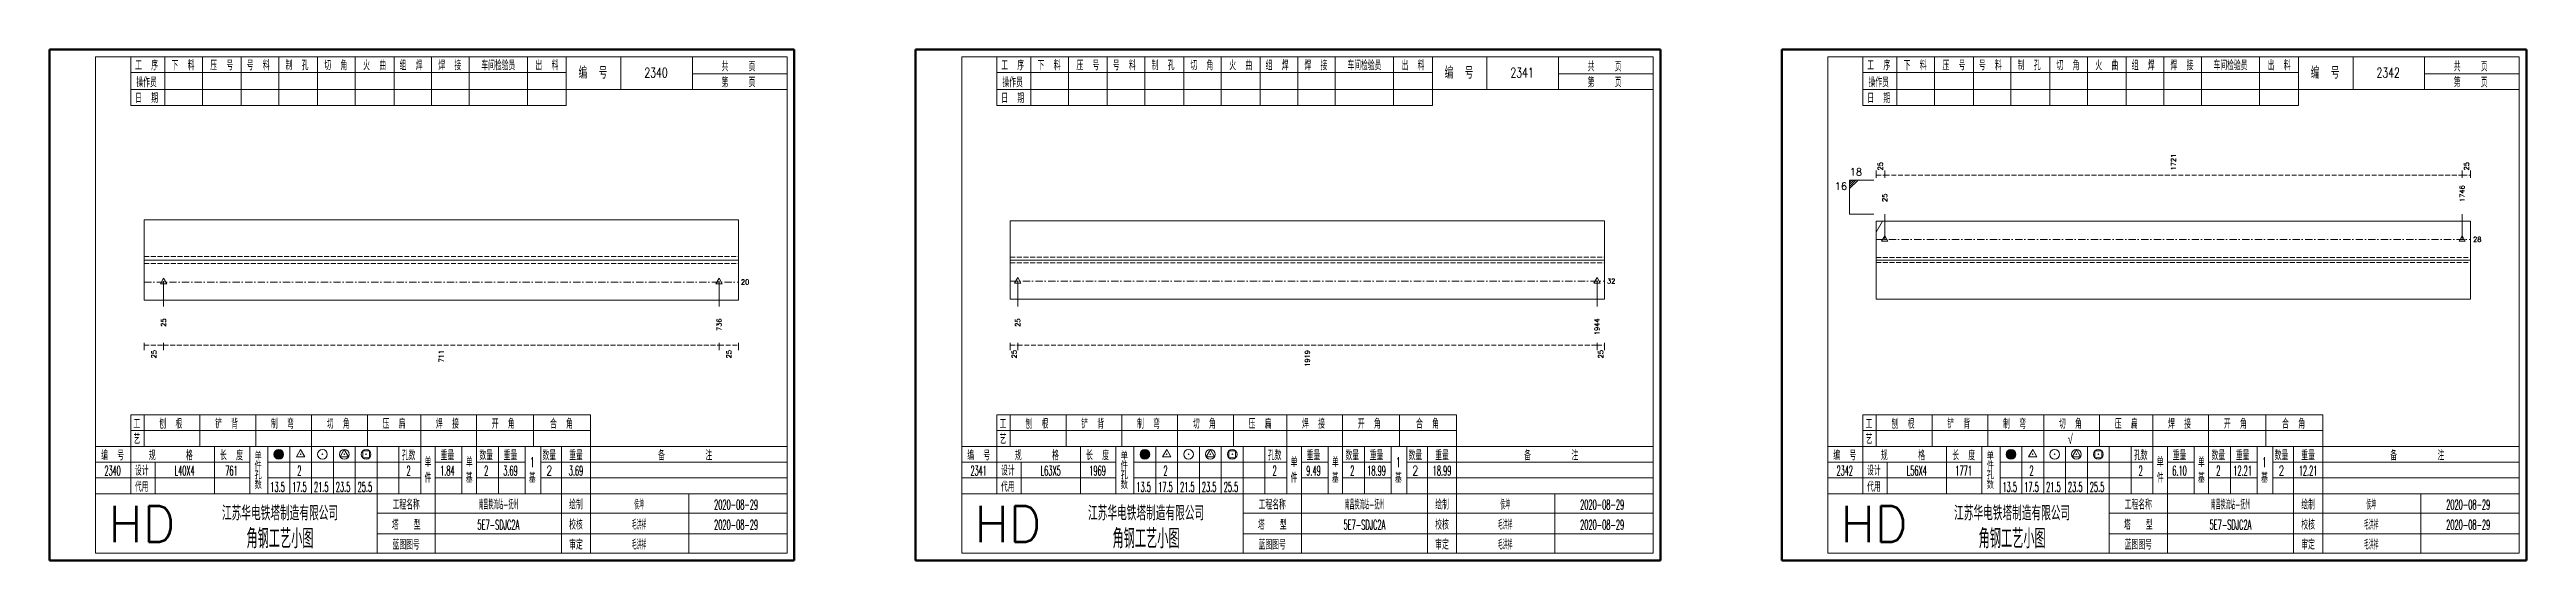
# Model space of a CAD drawing. Extents: x 0 to 5305, y 0 to 1513.
# Drawn here: x 4284 to 5305, y 260 to 471 of the extents above; entities that cross this region are included whole.
import ezdxf
from ezdxf.enums import TextEntityAlignment as Align

# ---------------------------------------------------------------- set-up
doc = ezdxf.new("R2010")
doc.units = 0
doc.header["$MEASUREMENT"] = 0
doc.linetypes.add('一点画线', pattern=[5.2, 3, -1, 0.2, -1])
doc.linetypes.add('虚线', pattern=[2.75, 2, -0.75])
doc.layers.get('0').update_dxf_attribs({"linetype": 'CONTINUOUS', "lineweight": 25})
doc.layers.add('1', color=7, linetype='CONTINUOUS', lineweight=25)
doc.layers.add('4', color=7, linetype='CONTINUOUS', lineweight=25)
doc.styles.get("Standard").update_dxf_attribs({"font": 'simplex.shx', "width": 0.7, "height": 3, "bigfont": 'gbhzfs.shx'})

msp = doc.modelspace()

# ---------------------------------------------------------------- texts
at = {"color": 7, "linetype": 'Continuous', "lineweight": 13}
msp.add_text('18', height=3, dxfattribs=at).set_placement((5026, 418.2), align=Align.BOTTOM_LEFT)
at = {"color": 8, "linetype": 'Continuous', "lineweight": 9}
for s, p in [('25', (5038.7, 421.2)), ('1721', (5159.5, 421.2)), ('25', (5280.3, 421.2))]:
    msp.add_text(s, height=2, rotation=90, dxfattribs=at).set_placement(p, align=Align.MIDDLE_LEFT)
at = {"color": 7, "linetype": 'Continuous', "lineweight": 13}
msp.add_text('16', height=3, dxfattribs=at).set_placement((5025, 416.2), align=Align.TOP_RIGHT)
for s, p in [('25', (5040.5, 408.2)), ('1746', (5278.5, 408.2))]:
    msp.add_text(s, height=2, rotation=90, dxfattribs=at).set_placement(p, align=Align.MIDDLE_LEFT)
for s, p in [('28', (5283, 392.8)), ('20', (4569, 375.2)), ('32', (4926, 375.6))]:
    msp.add_text(s, height=2, dxfattribs=at).set_placement(p, align=Align.MIDDLE_LEFT)
at = {"color": 8, "linetype": 'Continuous', "lineweight": 9}
for s, p in [('25', (4327, 347.2)), ('711', (4445.5, 347.2)), ('25', (4564, 347.2)), ('25', (4681.6, 347.2)), ('1919', (4802.5, 347.2)), ('25', (4923.4, 347.2))]:
    msp.add_text(s, height=2, rotation=90, dxfattribs=at).set_placement(p, align=Align.MIDDLE_RIGHT)
at = {"layer": '1', "color": 7, "linetype": 'Continuous', "lineweight": 13}
for s, p in [('25', (4331, 360.2)), ('736', (4560, 360.2)), ('25', (4683.1, 360.2)), ('1944', (4921.9, 360.2))]:
    msp.add_text(s, height=2, rotation=90, dxfattribs=at).set_placement(p, align=Align.MIDDLE_RIGHT)
at = {"layer": '4', "color": 1, "linetype": 'Continuous', "lineweight": 13}
for s, height, width, p in [('工  序', 4, 0.7, (4324, 464.5)), ('操作员', 4, 0.7, (4324, 457.5)), ('下  料', 4, 0.7, (4339, 464.5)), ('压  号', 4, 0.7, (4355, 464.5)), ('号  料', 4, 0.7, (4370, 464.5)), ('制  孔', 4, 0.7, (4386, 464.5)), ('切  角', 4, 0.7, (4402, 464.5)), ('火  曲', 4, 0.7, (4418, 464.5)), ('组  焊', 4, 0.7, (4433, 464.5)), ('焊  接', 4, 0.7, (4449, 464.5)), ('车间检验员', 4, 0.7, (4469, 464.5)), ('出  料', 4, 0.7, (4489, 464.5)), ('编  号', 5, 0.7, (4508, 461.5)), ('2340', 4, 0.7, (4534, 461.5)), ('共    页', 4, 0.7, (4568, 464)), ('第    页', 4, 0.7, (4568, 457.5)), ('工  序', 4, 0.7, (4681, 464.5)), ('操作员', 4, 0.7, (4681, 457.5)), ('下  料', 4, 0.7, (4696, 464.5)), ('压  号', 4, 0.7, (4712, 464.5)), ('号  料', 4, 0.7, (4727, 464.5)), ('制  孔', 4, 0.7, (4743, 464.5)), ('切  角', 4, 0.7, (4759, 464.5)), ('火  曲', 4, 0.7, (4775, 464.5)), ('组  焊', 4, 0.7, (4790, 464.5)), ('焊  接', 4, 0.7, (4806, 464.5)), ('车间检验员', 4, 0.7, (4826, 464.5)), ('出  料', 4, 0.7, (4846, 464.5)), ('编  号', 5, 0.7, (4865, 461.5)), ('2341', 4, 0.7, (4891, 461.5)), ('共    页', 4, 0.7, (4925, 464)), ('第    页', 4, 0.7, (4925, 457.5)), ('工  序', 4, 0.7, (5038, 464.5)), ('操作员', 4, 0.7, (5038, 457.5)), ('下  料', 4, 0.7, (5053, 464.5)), ('压  号', 4, 0.7, (5069, 464.5)), ('号  料', 4, 0.7, (5084, 464.5)), ('制  孔', 4, 0.7, (5100, 464.5)), ('切  角', 4, 0.7, (5116, 464.5)), ('火  曲', 4, 0.7, (5132, 464.5)), ('组  焊', 4, 0.7, (5147, 464.5)), ('焊  接', 4, 0.7, (5163, 464.5)), ('车间检验员', 4, 0.7, (5183, 464.5)), ('出  料', 4, 0.7, (5203, 464.5)), ('编  号', 5, 0.7, (5222, 461.5)), ('2342', 4, 0.7, (5248, 461.5)), ('共    页', 4, 0.7, (5282, 464)), ('第    页', 4, 0.7, (5282, 457.5)), ('日  期', 4, 0.7, (4324, 451)), ('日  期', 4, 0.7, (4681, 451)), ('日  期', 4, 0.7, (5038, 451)), ('工', 4, 0.7, (4320, 316.8)), ('刨  根', 4, 0.7, (4334, 316.8)), ('铲  背', 4, 0.7, (4357, 316.8)), ('制  弯', 4, 0.7, (4380, 316.8)), ('切  角', 4, 0.7, (4403, 316.8)), ('压  扁', 4, 0.7, (4426, 316.8)), ('焊  接', 4, 0.7, (4448, 316.8)), ('开  角', 4, 0.7, (4471, 316.8)), ('合  角', 4, 0.7, (4495, 316.8)), ('工', 4, 0.7, (4677, 316.8)), ('刨  根', 4, 0.7, (4691, 316.8)), ('铲  背', 4, 0.7, (4714, 316.8)), ('制  弯', 4, 0.7, (4737, 316.8)), ('切  角', 4, 0.7, (4760, 316.8)), ('压  扁', 4, 0.7, (4783, 316.8)), ('焊  接', 4, 0.7, (4805, 316.8)), ('开  角', 4, 0.7, (4828, 316.8)), ('合  角', 4, 0.7, (4852, 316.8)), ('工', 4, 0.7, (5034, 316.8)), ('刨  根', 4, 0.7, (5048, 316.8)), ('铲  背', 4, 0.7, (5071, 316.8)), ('制  弯', 4, 0.7, (5094, 316.8)), ('切  角', 4, 0.7, (5117, 316.8)), ('压  扁', 4, 0.7, (5140, 316.8)), ('焊  接', 4, 0.7, (5162, 316.8)), ('开  角', 4, 0.7, (5185, 316.8)), ('合  角', 4, 0.7, (5209, 316.8)), ('艺', 4, 0.7, (4320, 310.5)), ('艺', 4, 0.7, (4677, 310.5)), ('艺', 4, 0.7, (5034, 310.5)), ('√', 4, 0.7, (5117, 310.5)), ('编  号', 4, 0.7, (4310, 303.8)), ('2340', 4, 0.4, (4310, 297.5)), ('设计', 4, 0.7, (4322, 297.5)), ('规      格', 4, 0.7, (4334, 303.8)), (' L40X4', 4, 0.5, (4339, 297.5)), ('长  度', 4, 0.7, (4359, 303.8)), ('761', 4, 0.5, (4359, 297.5)), ('2', 4, 0.5, (4387, 297.5)), ('孔数', 4, 0.7, (4432, 303.8)), ('2', 4, 0.5, (4432, 297.5)), ('单', 4, 0.7, (4440, 301)), ('件', 4, 0.7, (4440, 294.5)), ('1.84', 4, 0.5, (4448, 297.5)), ('重量', 4, 0.7, (4448, 303.8)), ('单', 4, 0.7, (4457, 301)), ('基', 4, 0.7, (4457, 294.5)), ('数量', 4, 0.7, (4464, 303.8)), ('2', 4, 0.5, (4464, 297.5)), ('3.69', 4, 0.5, (4474, 297.5)), ('重量', 4, 0.7, (4474, 303.8)), ('基', 4, 0.7, (4483, 294.5)), ('1', 4, 0.5, (4483, 301)), ('数量', 4, 0.7, (4490, 303.8)), ('2', 4, 0.7, (4490, 297.5)), ('3.69', 4, 0.5, (4501, 297.5)), ('重量', 4, 0.7, (4501, 303.8)), ('备        注', 4, 0.7, (4546, 303.8)), ('编  号', 4, 0.7, (4667, 303.8)), ('2341', 4, 0.4, (4667, 297.5)), ('设计', 4, 0.7, (4679, 297.5)), ('规      格', 4, 0.7, (4691, 303.8)), (' L63X5', 4, 0.5, (4696, 297.5)), ('长  度', 4, 0.7, (4716, 303.8)), ('1969', 4, 0.5, (4716, 297.5)), ('2', 4, 0.5, (4744, 297.5)), ('孔数', 4, 0.7, (4789, 303.8)), ('2', 4, 0.5, (4789, 297.5)), ('单', 4, 0.7, (4797, 301)), ('件', 4, 0.7, (4797, 294.5)), ('9.49', 4, 0.5, (4805, 297.5)), ('重量', 4, 0.7, (4805, 303.8)), ('单', 4, 0.7, (4814, 301)), ('基', 4, 0.7, (4814, 294.5)), ('数量', 4, 0.7, (4821, 303.8)), ('2', 4, 0.5, (4821, 297.5)), ('18.99', 4, 0.5, (4831, 297.5)), ('重量', 4, 0.7, (4831, 303.8)), ('基', 4, 0.7, (4840, 294.5)), ('1', 4, 0.5, (4840, 301)), ('数量', 4, 0.7, (4847, 303.8)), ('2', 4, 0.7, (4847, 297.5)), ('18.99', 4, 0.5, (4858, 297.5)), ('重量', 4, 0.7, (4858, 303.8)), ('备        注', 4, 0.7, (4903, 303.8)), ('编  号', 4, 0.7, (5024, 303.8)), ('2342', 4, 0.4, (5024, 297.5)), ('设计', 4, 0.7, (5036, 297.5)), ('规      格', 4, 0.7, (5048, 303.8)), (' L56X4', 4, 0.5, (5053, 297.5)), ('长  度', 4, 0.7, (5073, 303.8)), ('1771', 4, 0.5, (5073, 297.5)), ('2', 4, 0.5, (5101, 297.5)), ('孔数', 4, 0.7, (5146, 303.8)), ('2', 4, 0.5, (5146, 297.5)), ('单', 4, 0.7, (5154, 301)), ('件', 4, 0.7, (5154, 294.5)), ('6.10', 4, 0.5, (5162, 297.5)), ('重量', 4, 0.7, (5162, 303.8)), ('单', 4, 0.7, (5171, 301)), ('基', 4, 0.7, (5171, 294.5)), ('数量', 4, 0.7, (5178, 303.8)), ('2', 4, 0.5, (5178, 297.5)), ('12.21', 4, 0.5, (5188, 297.5)), ('重量', 4, 0.7, (5188, 303.8)), ('基', 4, 0.7, (5197, 294.5)), ('1', 4, 0.5, (5197, 301)), ('数量', 4, 0.7, (5204, 303.8)), ('2', 4, 0.7, (5204, 297.5)), ('12.21', 4, 0.5, (5215, 297.5)), ('重量', 4, 0.7, (5215, 303.8)), ('备        注', 4, 0.7, (5260, 303.8)), ('代用', 4, 0.7, (4322, 290.8)), ('13.5', 4, 0.5, (4378, 290.8)), ('17.5', 4, 0.5, (4387, 290.8)), ('21.5', 4, 0.5, (4396, 290.8)), ('23.5', 4, 0.5, (4405, 290.8)), ('25.5', 4, 0.5, (4414, 290.8)), ('工程名称', 4, 0.7, (4431, 283.5)), ('南昌换流站-抚州', 4, 0.5, (4469, 283.5)), ('绘制', 4, 0.7, (4501, 283.5)), ('侯坤', 4, 0.5, (4527, 283.5)), ('代用', 4, 0.7, (4679, 290.8)), ('13.5', 4, 0.5, (4735, 290.8)), ('17.5', 4, 0.5, (4744, 290.8)), ('21.5', 4, 0.5, (4753, 290.8)), ('23.5', 4, 0.5, (4762, 290.8)), ('25.5', 4, 0.5, (4771, 290.8)), ('工程名称', 4, 0.7, (4788, 283.5)), ('南昌换流站-抚州', 4, 0.5, (4826, 283.5)), ('绘制', 4, 0.7, (4858, 283.5)), ('侯坤', 4, 0.5, (4884, 283.5)), ('代用', 4, 0.7, (5036, 290.8)), ('13.5', 4, 0.5, (5092, 290.8)), ('17.5', 4, 0.5, (5101, 290.8)), ('21.5', 4, 0.5, (5110, 290.8)), ('23.5', 4, 0.5, (5119, 290.8)), ('25.5', 4, 0.5, (5128, 290.8)), ('工程名称', 4, 0.7, (5145, 283.5)), ('南昌换流站-抚州', 4, 0.5, (5183, 283.5)), ('绘制', 4, 0.7, (5215, 283.5)), ('侯坤', 4, 0.5, (5241, 283.5)), ('江苏华电铁塔制造有限公司', 6, 0.7, (4379, 280)), ('塔   型', 4, 0.7, (4431, 275.2)), ('5E7-SDJC2A', 4, 0.5, (4469, 275.2)), ('校核', 4, 0.7, (4501, 275.2)), ('毛洪祥', 4, 0.5, (4527, 275.2)), ('2020-08-29', 4, 0.5, (4567, 283.5)), ('2020-08-29', 4, 0.5, (4567, 275.2)), ('江苏华电铁塔制造有限公司', 6, 0.7, (4736, 280)), ('塔   型', 4, 0.7, (4788, 275.2)), ('5E7-SDJC2A', 4, 0.5, (4826, 275.2)), ('校核', 4, 0.7, (4858, 275.2)), ('毛洪祥', 4, 0.5, (4884, 275.2)), ('2020-08-29', 4, 0.5, (4924, 283.5)), ('2020-08-29', 4, 0.5, (4924, 275.2)), ('江苏华电铁塔制造有限公司', 6, 0.7, (5093, 280)), ('塔   型', 4, 0.7, (5145, 275.2)), ('5E7-SDJC2A', 4, 0.5, (5183, 275.2)), ('校核', 4, 0.7, (5215, 275.2)), ('毛洪祥', 4, 0.5, (5241, 275.2)), ('2020-08-29', 4, 0.5, (5281, 283.5)), ('2020-08-29', 4, 0.5, (5281, 275.2)), ('角钢工艺小图', 8, 0.8, (4379, 269.5)), ('蓝图图号', 4, 0.7, (4431, 267)), ('审定', 4, 0.7, (4501, 267)), ('毛洪祥', 4, 0.5, (4527, 267)), ('角钢工艺小图', 8, 0.8, (4736, 269.5)), ('蓝图图号', 4, 0.7, (4788, 267)), ('审定', 4, 0.7, (4858, 267)), ('毛洪祥', 4, 0.5, (4884, 267)), ('角钢工艺小图', 8, 0.8, (5093, 269.5)), ('蓝图图号', 4, 0.7, (5145, 267)), ('审定', 4, 0.7, (5215, 267)), ('毛洪祥', 4, 0.5, (5241, 267))]:
    msp.add_text(s, height=height, dxfattribs=dict(at, width=width)).set_placement(p, align=Align.MIDDLE_CENTER)
for s, height, p in [('单', 3, (4370, 303.5)), ('件', 3, (4370, 299.5)), ('孔', 3, (4370, 295.5)), ('单', 3, (4727, 303.5)), ('件', 3, (4727, 299.5)), ('孔', 3, (4727, 295.5)), ('单', 3, (5084, 303.5)), ('件', 3, (5084, 299.5)), ('孔', 3, (5084, 295.5)), ('数', 3, (4370, 291.5)), ('数', 3, (4727, 291.5)), ('数', 3, (5084, 291.5)), ('HD', 15, (4322, 275.5)), ('HD', 15, (4679, 275.5)), ('HD', 15, (5036, 275.5))]:
    msp.add_text(s, height=height, dxfattribs=at).set_placement(p, align=Align.MIDDLE_CENTER)

# ---------------------------------------------------------------- linework, layer by layer
at = {"color": 8, "linetype": 'Continuous', "lineweight": 9}
for p, q in [((5037, 418.2), (5037, 421.2)), ((5040.5, 418.2), (5040.5, 421.2)), ((5040.5, 418.2), (5040.5, 421.2)), ((5278.5, 418.2), (5278.5, 421.2)), ((5278.5, 418.2), (5278.5, 421.2)), ((5282, 418.2), (5282, 421.2)), ((4323, 350.2), (4323, 347.2)), ((4331, 350.2), (4331, 347.2)), ((4331, 350.2), (4331, 347.2)), ((4560, 350.2), (4560, 347.2)), ((4560, 350.2), (4560, 347.2)), ((4568, 350.2), (4568, 347.2)), ((4680, 350.2), (4680, 347.2)), ((4683.1, 350.2), (4683.1, 347.2)), ((4683.1, 350.2), (4683.1, 347.2)), ((4921.9, 350.2), (4921.9, 347.2)), ((4921.9, 350.2), (4921.9, 347.2)), ((4925, 350.2), (4925, 347.2))]:
    msp.add_line(p, q, dxfattribs=at)
at = {"color": 8, "linetype": '虚线', "lineweight": 9}
for p, q in [((5037, 419.2), (5040.5, 419.2)), ((5040.5, 419.2), (5278.5, 419.2)), ((5278.5, 419.2), (5282, 419.2)), ((4323, 349.2), (4331, 349.2)), ((4331, 349.2), (4560, 349.2)), ((4560, 349.2), (4568, 349.2)), ((4680, 349.2), (4683.1, 349.2)), ((4683.1, 349.2), (4921.9, 349.2)), ((4921.9, 349.2), (4925, 349.2))]:
    msp.add_line(p, q, dxfattribs=at)
at = {"color": 7, "linetype": 'Continuous', "lineweight": 13}
for p, q in [((5026, 417.2), (5036, 417.2)), ((5026, 403.2), (5026, 417.2)), ((5026.9, 417.2), (5026, 416.4)), ((5027.8, 417.2), (5026, 415.5)), ((5028.6, 417.2), (5026, 414.6)), ((5029.5, 417.2), (5026, 413.8)), ((5026, 403.2), (5036, 403.2)), ((5037, 395.7), (5039.5, 400.3)), ((5040.5, 392.8), (5040.5, 403.2)), ((5278.5, 392.8), (5278.5, 403.2)), ((5040.5, 394.3), (5039.2, 392.1)), ((5039.2, 392.1), (5041.8, 392.1)), ((5040.3, 392.7), (5040.6, 393)), ((5040.6, 392.7), (5040.3, 393)), ((5041.8, 392.1), (5040.5, 394.3)), ((5278.5, 394.3), (5277.2, 392.1)), ((5277.2, 392.1), (5279.8, 392.1)), ((5278.4, 392.7), (5278.7, 393)), ((5278.7, 392.7), (5278.4, 393)), ((5279.8, 392.1), (5278.5, 394.3)), ((4331, 375.2), (4331, 365.2)), ((4560, 375.2), (4560, 365.2)), ((4683.1, 375.6), (4683.1, 365.2)), ((4921.9, 375.6), (4921.9, 365.2))]:
    msp.add_line(p, q, dxfattribs=at)
at = {"color": 7, "linetype": 'Continuous', "lineweight": 18}
for p, q in [((4323, 400.8), (4323, 367.8)), ((4323, 400.8), (4568, 400.8)), ((4568, 400.8), (4568, 367.8)), ((4680, 400.4), (4680, 368.1)), ((4680, 400.4), (4925, 400.4)), ((4925, 400.4), (4925, 368.1)), ((5037, 400.3), (5037, 368.2)), ((5037, 400.3), (5282, 400.3)), ((5282, 400.3), (5282, 368.2)), ((4323, 384.2), (4568, 384.2)), ((4680, 384.2), (4925, 384.2)), ((5037, 384.2), (5282, 384.2))]:
    msp.add_line(p, q, dxfattribs=at)
at = {"color": 3, "linetype": '一点画线', "lineweight": 13}
for p, q in [((5037, 392.8), (5282, 392.8)), ((4323, 375.2), (4568, 375.2)), ((4680, 375.6), (4925, 375.6))]:
    msp.add_line(p, q, dxfattribs=at)
at = {"color": 1, "linetype": '虚线', "lineweight": 18}
for p, q in [((4323, 385.8), (4568, 385.8)), ((4323, 382.8), (4568, 382.8)), ((4680, 385.4), (4925, 385.4)), ((4680, 383.1), (4925, 383.1)), ((5037, 385.3), (5282, 385.3)), ((5037, 383.2), (5282, 383.2))]:
    msp.add_line(p, q, dxfattribs=at)
at = {"layer": '1', "color": 7, "linetype": 'Continuous', "lineweight": 18}
for p, q in [((4323, 367.8), (4568, 367.8)), ((4680, 368.1), (4925, 368.1)), ((5037, 368.2), (5282, 368.2))]:
    msp.add_line(p, q, dxfattribs=at)
at = {"layer": '1', "color": 7, "linetype": 'Continuous', "lineweight": 13}
for p, q in [((4331, 376.8), (4329.7, 374.5)), ((4329.7, 374.5), (4332.3, 374.5)), ((4330.9, 375.1), (4331.2, 375.4)), ((4331.2, 375.1), (4330.9, 375.4)), ((4332.3, 374.5), (4331, 376.8)), ((4560, 376.8), (4558.7, 374.5)), ((4558.7, 374.5), (4561.3, 374.5)), ((4559.8, 375.1), (4560.1, 375.4)), ((4560.1, 375.1), (4559.8, 375.4)), ((4561.3, 374.5), (4560, 376.8)), ((4683.1, 377.1), (4681.8, 374.8)), ((4681.8, 374.8), (4684.4, 374.8)), ((4683, 375.4), (4683.3, 375.7)), ((4683.3, 375.4), (4683, 375.7)), ((4684.4, 374.8), (4683.1, 377.1)), ((4921.9, 377.1), (4920.6, 374.8)), ((4920.6, 374.8), (4923.2, 374.8)), ((4921.7, 375.4), (4922, 375.7)), ((4922, 375.4), (4921.7, 375.7)), ((4923.2, 374.8), (4921.9, 377.1))]:
    msp.add_line(p, q, dxfattribs=at)
at = {"layer": '4', "color": 1, "linetype": 'Continuous', "lineweight": 50}
for p, q in [((4591, 471), (4284, 471)), ((4284, 471), (4284, 260.5)), ((4591, 260.5), (4591, 471)), ((4948, 471), (4641, 471)), ((4641, 471), (4641, 260.5)), ((4948, 260.5), (4948, 471)), ((5305, 471), (4998, 471)), ((4998, 471), (4998, 260.5)), ((5305, 260.5), (5305, 471)), ((4284, 260.5), (4591, 260.5)), ((4641, 260.5), (4948, 260.5)), ((4998, 260.5), (5305, 260.5))]:
    msp.add_line(p, q, dxfattribs=at)
at = {"layer": '4', "color": 1, "linetype": 'Continuous', "lineweight": 18}
for p, q in [((4588, 468), (4303, 468)), ((4303, 468), (4303, 263.5)), ((4317.5, 468), (4317.5, 448)), ((4317.5, 461.5), (4497, 461.5)), ((4331.5, 468), (4331.5, 448)), ((4347, 468), (4347, 448)), ((4363, 468), (4363, 448)), ((4378.5, 468), (4378.5, 448)), ((4394.5, 468), (4394.5, 448)), ((4410, 468), (4410, 448)), ((4426, 468), (4426, 448)), ((4441.5, 468), (4441.5, 448)), ((4457, 468), (4457, 448)), ((4481, 468), (4481, 448)), ((4497, 468), (4497, 448)), ((4519.5, 468), (4519.5, 454.5)), ((4549, 468), (4549, 454.5)), ((4549, 461), (4588, 461)), ((4588, 263.5), (4588, 468)), ((4945, 468), (4660, 468)), ((4660, 468), (4660, 263.5)), ((4674.5, 468), (4674.5, 448)), ((4674.5, 461.5), (4854, 461.5)), ((4688.5, 468), (4688.5, 448)), ((4704, 468), (4704, 448)), ((4720, 468), (4720, 448)), ((4735.5, 468), (4735.5, 448)), ((4751.5, 468), (4751.5, 448)), ((4767, 468), (4767, 448)), ((4783, 468), (4783, 448)), ((4798.5, 468), (4798.5, 448)), ((4814, 468), (4814, 448)), ((4838, 468), (4838, 448)), ((4854, 468), (4854, 448)), ((4876.5, 468), (4876.5, 454.5)), ((4906, 468), (4906, 454.5)), ((4906, 461), (4945, 461)), ((4945, 263.5), (4945, 468)), ((5302, 468), (5017, 468)), ((5017, 468), (5017, 263.5)), ((5031.5, 468), (5031.5, 448)), ((5031.5, 461.5), (5211, 461.5)), ((5045.5, 468), (5045.5, 448)), ((5061, 468), (5061, 448)), ((5077, 468), (5077, 448)), ((5092.5, 468), (5092.5, 448)), ((5108.5, 468), (5108.5, 448)), ((5124, 468), (5124, 448)), ((5140, 468), (5140, 448)), ((5155.5, 468), (5155.5, 448)), ((5171, 468), (5171, 448)), ((5195, 468), (5195, 448)), ((5211, 468), (5211, 448)), ((5233.5, 468), (5233.5, 454.5)), ((5263, 468), (5263, 454.5)), ((5263, 461), (5302, 461)), ((5302, 263.5), (5302, 468)), ((4317.5, 454.5), (4588, 454.5)), ((4674.5, 454.5), (4945, 454.5)), ((5031.5, 454.5), (5302, 454.5)), ((4317.5, 448), (4497, 448)), ((4674.5, 448), (4854, 448)), ((5031.5, 448), (5211, 448)), ((4317.5, 320.5), (4507, 320.5)), ((4317.5, 320.5), (4317.5, 307.5)), ((4323, 320.5), (4323, 307.5)), ((4346, 320.5), (4346, 307.5)), ((4369, 320.5), (4369, 307.5)), ((4392, 320.5), (4392, 307.5)), ((4415, 320.5), (4415, 307.5)), ((4437, 320.5), (4437, 307.5)), ((4460, 320.5), (4460, 307.5)), ((4483.5, 320.5), (4483.5, 307.5)), ((4507, 320.5), (4507, 307.5)), ((4674.5, 320.5), (4864, 320.5)), ((4674.5, 320.5), (4674.5, 307.5)), ((4680, 320.5), (4680, 307.5)), ((4703, 320.5), (4703, 307.5)), ((4726, 320.5), (4726, 307.5)), ((4749, 320.5), (4749, 307.5)), ((4772, 320.5), (4772, 307.5)), ((4794, 320.5), (4794, 307.5)), ((4817, 320.5), (4817, 307.5)), ((4840.5, 320.5), (4840.5, 307.5)), ((4864, 320.5), (4864, 307.5)), ((5031.5, 320.5), (5221, 320.5)), ((5031.5, 320.5), (5031.5, 307.5)), ((5037, 320.5), (5037, 307.5)), ((5060, 320.5), (5060, 307.5)), ((5083, 320.5), (5083, 307.5)), ((5106, 320.5), (5106, 307.5)), ((5129, 320.5), (5129, 307.5)), ((5151, 320.5), (5151, 307.5)), ((5174, 320.5), (5174, 307.5)), ((5197.5, 320.5), (5197.5, 307.5)), ((5221, 320.5), (5221, 307.5)), ((4303, 307.5), (4588, 307.5)), ((4317.5, 314), (4507, 314)), ((4317.5, 307.5), (4317.5, 288)), ((4352, 307.5), (4352, 288)), ((4366.5, 307.5), (4366.5, 288)), ((4374, 307.5), (4374, 288)), ((4383, 307.5), (4383, 288)), ((4392, 307.5), (4392, 288)), ((4401, 307.5), (4401, 288)), ((4410, 307.5), (4410, 288)), ((4419, 307.5), (4419, 288)), ((4428, 307.5), (4428, 288)), ((4437, 307.5), (4437, 288)), ((4443, 307.5), (4443, 288)), ((4454, 307.5), (4454, 288)), ((4460, 307.5), (4460, 288)), ((4469, 307.5), (4469, 288)), ((4480, 307.5), (4480, 288)), ((4486.5, 307.5), (4486.5, 288)), ((4495, 307.5), (4495, 288)), ((4507, 307.5), (4507, 288)), ((4660, 307.5), (4945, 307.5)), ((4674.5, 314), (4864, 314)), ((4674.5, 307.5), (4674.5, 288)), ((4709, 307.5), (4709, 288)), ((4723.5, 307.5), (4723.5, 288)), ((4731, 307.5), (4731, 288)), ((4740, 307.5), (4740, 288)), ((4749, 307.5), (4749, 288)), ((4758, 307.5), (4758, 288)), ((4767, 307.5), (4767, 288)), ((4776, 307.5), (4776, 288)), ((4785, 307.5), (4785, 288)), ((4794, 307.5), (4794, 288)), ((4800, 307.5), (4800, 288)), ((4811, 307.5), (4811, 288)), ((4817, 307.5), (4817, 288)), ((4826, 307.5), (4826, 288)), ((4837, 307.5), (4837, 288)), ((4843.5, 307.5), (4843.5, 288)), ((4852, 307.5), (4852, 288)), ((4864, 307.5), (4864, 288)), ((5017, 307.5), (5302, 307.5)), ((5031.5, 314), (5221, 314)), ((5031.5, 307.5), (5031.5, 288)), ((5066, 307.5), (5066, 288)), ((5080.5, 307.5), (5080.5, 288)), ((5088, 307.5), (5088, 288)), ((5097, 307.5), (5097, 288)), ((5106, 307.5), (5106, 288)), ((5115, 307.5), (5115, 288)), ((5124, 307.5), (5124, 288)), ((5133, 307.5), (5133, 288)), ((5142, 307.5), (5142, 288)), ((5151, 307.5), (5151, 288)), ((5157, 307.5), (5157, 288)), ((5168, 307.5), (5168, 288)), ((5174, 307.5), (5174, 288)), ((5183, 307.5), (5183, 288)), ((5194, 307.5), (5194, 288)), ((5200.5, 307.5), (5200.5, 288)), ((5209, 307.5), (5209, 288)), ((5221, 307.5), (5221, 288)), ((4303, 301), (4366.5, 301)), ((4327.5, 301), (4327.5, 288)), ((4374, 301), (4437, 301)), ((4443, 301), (4454, 301)), ((4460, 301), (4480, 301)), ((4486.5, 301), (4588, 301)), ((4660, 301), (4723.5, 301)), ((4684.5, 301), (4684.5, 288)), ((4731, 301), (4794, 301)), ((4800, 301), (4811, 301)), ((4817, 301), (4837, 301)), ((4843.5, 301), (4945, 301)), ((5017, 301), (5080.5, 301)), ((5041.5, 301), (5041.5, 288)), ((5088, 301), (5151, 301)), ((5157, 301), (5168, 301)), ((5174, 301), (5194, 301)), ((5200.5, 301), (5302, 301)), ((4303, 294.5), (4366.5, 294.5)), ((4303, 288), (4588, 288)), ((4374, 294.5), (4437, 294.5)), ((4419, 288), (4419, 263.5)), ((4443, 294.5), (4454, 294.5)), ((4443, 288), (4443, 263.5)), ((4460, 294.5), (4480, 294.5)), ((4486.5, 294.5), (4588, 294.5)), ((4495, 288), (4495, 263.5)), ((4507, 288), (4507, 263.5)), ((4547.5, 288), (4547.5, 263.5)), ((4660, 294.5), (4723.5, 294.5)), ((4660, 288), (4945, 288)), ((4731, 294.5), (4794, 294.5)), ((4776, 288), (4776, 263.5)), ((4800, 294.5), (4811, 294.5)), ((4800, 288), (4800, 263.5)), ((4817, 294.5), (4837, 294.5)), ((4843.5, 294.5), (4945, 294.5)), ((4852, 288), (4852, 263.5)), ((4864, 288), (4864, 263.5)), ((4904.5, 288), (4904.5, 263.5)), ((5017, 294.5), (5080.5, 294.5)), ((5017, 288), (5302, 288)), ((5088, 294.5), (5151, 294.5)), ((5133, 288), (5133, 263.5)), ((5157, 294.5), (5168, 294.5)), ((5157, 288), (5157, 263.5)), ((5174, 294.5), (5194, 294.5)), ((5200.5, 294.5), (5302, 294.5)), ((5209, 288), (5209, 263.5)), ((5221, 288), (5221, 263.5)), ((5261.5, 288), (5261.5, 263.5)), ((4419, 280), (4588, 280)), ((4776, 280), (4945, 280)), ((5133, 280), (5302, 280)), ((4419, 271.5), (4588, 271.5)), ((4776, 271.5), (4945, 271.5)), ((5133, 271.5), (5302, 271.5)), ((4303, 263.5), (4588, 263.5)), ((4660, 263.5), (4945, 263.5)), ((5017, 263.5), (5302, 263.5))]:
    msp.add_line(p, q, dxfattribs=at)
at = {"layer": '4', "color": 7, "linetype": 'Continuous', "lineweight": 13}
for p, q in [((4387.5, 306.2), (4385.8, 303.2)), ((4385.8, 303.2), (4389.2, 303.2)), ((4387.3, 304.1), (4387.7, 304.4)), ((4387.7, 304.1), (4387.3, 304.4)), ((4389.2, 303.2), (4387.5, 306.2)), ((4396.3, 304.1), (4396.7, 304.4)), ((4396.7, 304.1), (4396.3, 304.4)), ((4405.5, 306.2), (4403.8, 303.2)), ((4403.8, 303.2), (4407.2, 303.2)), ((4405.3, 304.1), (4405.7, 304.4)), ((4405.7, 304.1), (4405.3, 304.4)), ((4407.2, 303.2), (4405.5, 306.2)), ((4413.1, 302.8), (4413.1, 305.7)), ((4413.1, 305.7), (4415.9, 305.7)), ((4415.9, 302.8), (4413.1, 302.8)), ((4414.3, 304.1), (4414.7, 304.4)), ((4414.7, 304.1), (4414.3, 304.4)), ((4415.9, 305.7), (4415.9, 302.8)), ((4744.5, 306.2), (4742.8, 303.2)), ((4742.8, 303.2), (4746.2, 303.2)), ((4744.3, 304.1), (4744.7, 304.4)), ((4744.7, 304.1), (4744.3, 304.4)), ((4746.2, 303.2), (4744.5, 306.2)), ((4753.3, 304.1), (4753.7, 304.4)), ((4753.7, 304.1), (4753.3, 304.4)), ((4762.5, 306.2), (4760.8, 303.2)), ((4760.8, 303.2), (4764.2, 303.2)), ((4762.3, 304.1), (4762.7, 304.4)), ((4762.7, 304.1), (4762.3, 304.4)), ((4764.2, 303.2), (4762.5, 306.2)), ((4770.1, 302.8), (4770.1, 305.7)), ((4770.1, 305.7), (4772.9, 305.7)), ((4772.9, 302.8), (4770.1, 302.8)), ((4771.3, 304.1), (4771.7, 304.4)), ((4771.7, 304.1), (4771.3, 304.4)), ((4772.9, 305.7), (4772.9, 302.8)), ((5101.5, 306.2), (5099.8, 303.2)), ((5099.8, 303.2), (5103.2, 303.2)), ((5101.3, 304.1), (5101.7, 304.4)), ((5101.7, 304.1), (5101.3, 304.4)), ((5103.2, 303.2), (5101.5, 306.2)), ((5110.3, 304.1), (5110.7, 304.4)), ((5110.7, 304.1), (5110.3, 304.4)), ((5119.5, 306.2), (5117.8, 303.2)), ((5117.8, 303.2), (5121.2, 303.2)), ((5119.3, 304.1), (5119.7, 304.4)), ((5119.7, 304.1), (5119.3, 304.4)), ((5121.2, 303.2), (5119.5, 306.2)), ((5127.1, 302.8), (5127.1, 305.7)), ((5127.1, 305.7), (5129.9, 305.7)), ((5129.9, 302.8), (5127.1, 302.8)), ((5128.3, 304.1), (5128.7, 304.4)), ((5128.7, 304.1), (5128.3, 304.4)), ((5129.9, 305.7), (5129.9, 302.8))]:
    msp.add_line(p, q, dxfattribs=at)
for centre, radius in [((4378.5, 304.2), 2), ((4378.5, 304.2), 1.8), ((4378.5, 304.2), 1.6), ((4378.5, 304.2), 1.4), ((4378.5, 304.2), 1.2), ((4378.5, 304.2), 1), ((4378.5, 304.2), 0.8), ((4378.5, 304.2), 0.6), ((4378.5, 304.2), 0.4), ((4378.5, 304.2), 0.2), ((4396.5, 304.2), 2), ((4405.5, 304.2), 2), ((4414.5, 304.2), 2), ((4735.5, 304.2), 2), ((4735.5, 304.2), 1.8), ((4735.5, 304.2), 1.6), ((4735.5, 304.2), 1.4), ((4735.5, 304.2), 1.2), ((4735.5, 304.2), 1), ((4735.5, 304.2), 0.8), ((4735.5, 304.2), 0.6), ((4735.5, 304.2), 0.4), ((4735.5, 304.2), 0.2), ((4753.5, 304.2), 2), ((4762.5, 304.2), 2), ((4771.5, 304.2), 2), ((5092.5, 304.2), 2), ((5092.5, 304.2), 1.8), ((5092.5, 304.2), 1.6), ((5092.5, 304.2), 1.4), ((5092.5, 304.2), 1.2), ((5092.5, 304.2), 1), ((5092.5, 304.2), 0.8), ((5092.5, 304.2), 0.6), ((5092.5, 304.2), 0.4), ((5092.5, 304.2), 0.2), ((5110.5, 304.2), 2), ((5119.5, 304.2), 2), ((5128.5, 304.2), 2)]:
    msp.add_circle(centre, radius, dxfattribs=at)

msp.set_redraw_order([(e.dxf.handle, doc.entitydb.next_handle()) for e in msp.query("TEXT MTEXT ATTDEF DIMENSION ARC_DIMENSION")])  # texts and dimensions are drawn at this point

doc.saveas('drawing.dxf')
